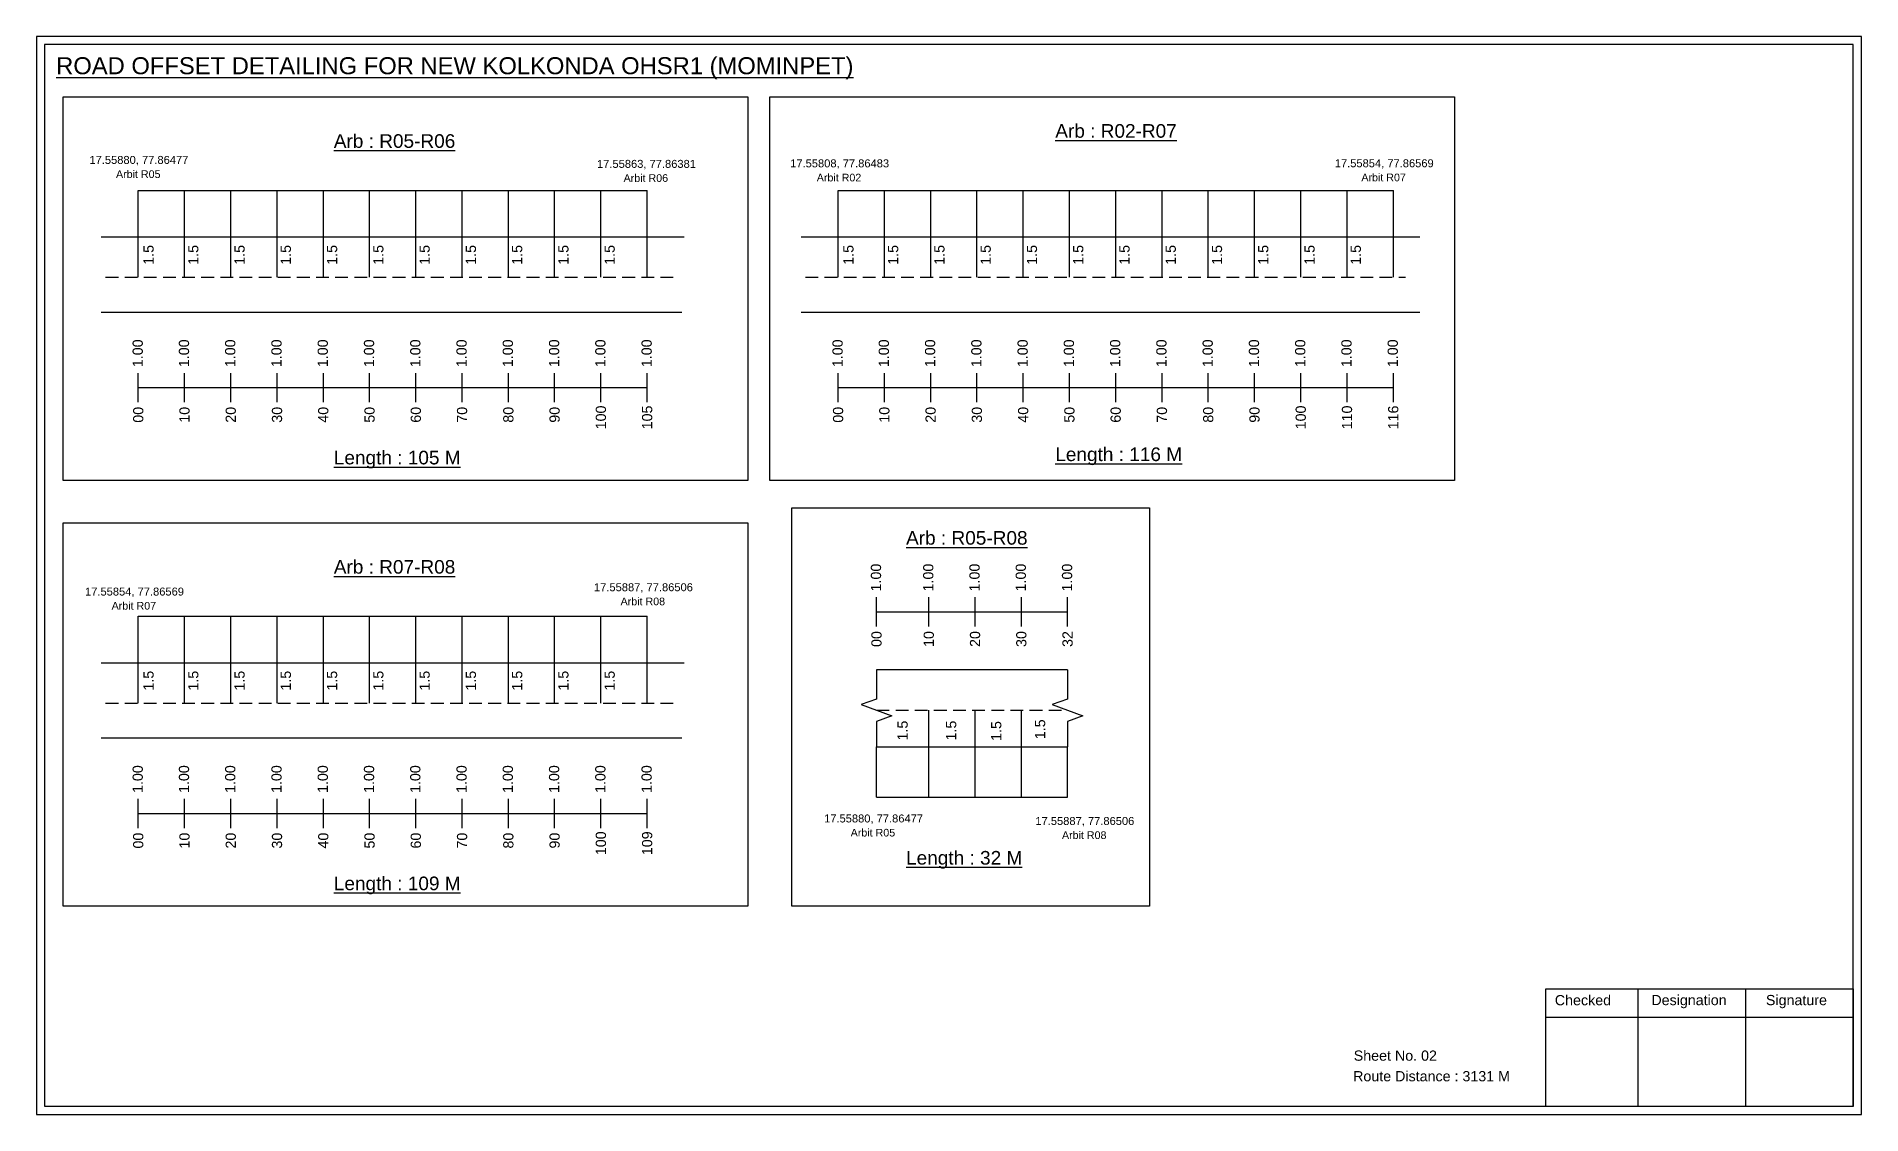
# Model space of a CAD drawing. Header units: inches. Extents: x 936 to 9757, y 449 to 1853.
# Drawn here: x 5766 to 6303, y 1240 to 1557 of the extents above; entities that cross this region are included whole.
import ezdxf

# ---------------------------------------------------------------- set-up
doc = ezdxf.new("R2010")
doc.units = ezdxf.units.IN
doc.header["$MEASUREMENT"] = 0
doc.linetypes.add('DASHED2', pattern=[0.375, 0.25, -0.125])
doc.layers.add('PDF_Geometry', color=7, linetype='Continuous')
doc.layers.add('PDF_Text', color=5, linetype='Continuous')
doc.styles.add('PDF Arial', font='arial.ttf')
doc.styles.get("Standard").update_dxf_attribs({"font": 'arial.ttf'})

msp = doc.modelspace()

# ---------------------------------------------------------------- texts
at = {"color": 242, "true_color": 0xcd2027}
for s, height, p in [('%%UROAD OFFSET DETAILING FOR NEW KOLKONDA OHSR1 (MOMINPET)', 5, (5772.01, 1545.92)), ('%%UArb : R02-R07', 4, (6065.71, 1527.26)), ('%%UArb : R05-R06', 4, (5853.63, 1524.29)), ('%%ULength : 105 M', 4, (5853.63, 1431.29)), ('%%ULength : 116 M', 4, (6065.71, 1432.26)), ('%%UArb : R05-R08', 4, (6021.85, 1407.7)), ('%%UArb : R07-R08', 4, (5853.63, 1399.18)), ('%%ULength : 32 M', 4, (6021.85, 1313.7)), ('%%ULength : 109 M', 4, (5853.63, 1306.18))]:
    msp.add_text(s, height=height, dxfattribs=at).set_placement(p)
at = {"color": 5}
for s, height, p in [('17.55880, 77.86477', 2.34, (5781.79, 1519.57)), ('17.55863, 77.86381', 2.34, (5931, 1518.41)), ('17.55808, 77.86483', 2.34, (5987.78, 1518.56)), ('17.55854, 77.86569', 2.34, (6147.87, 1518.59)), ('Arbit R05', 2.246, (5789.61, 1515.44)), ('Arbit R06', 2.246, (5938.82, 1514.29)), ('Arbit R02', 2.246, (5995.6, 1514.43)), ('Arbit R07', 2.246, (6155.69, 1514.47)), ('17.55854, 77.86569', 2.34, (5780.5, 1392.75)), ('17.55887, 77.86506', 2.34, (5930.11, 1394.02)), ('Arbit R07', 2.246, (5788.32, 1388.62)), ('Arbit R08', 2.246, (5937.93, 1389.9)), ('17.55880, 77.86477', 2.34, (5997.75, 1326.09)), ('17.55887, 77.86506', 2.34, (6059.86, 1325.35)), ('Arbit R05', 2.246, (6005.57, 1321.96)), ('Arbit R08', 2.246, (6067.68, 1321.23))]:
    msp.add_text(s, height=height, dxfattribs=at).set_placement(p)
for p in [(5800.66, 1489.93), (5813.82, 1489.93), (5827.42, 1489.93), (5841.02, 1489.93), (5854.62, 1489.93), (5868.22, 1489.93), (5881.82, 1489.93), (5895.42, 1489.93), (5909.02, 1489.93), (5922.62, 1489.93), (5936.22, 1489.93), (6006.4, 1489.93), (6019.55, 1489.93), (6033.15, 1489.93), (6046.75, 1489.93), (6060.35, 1489.93), (6073.95, 1489.93), (6087.55, 1489.93), (6101.15, 1489.93), (6114.75, 1489.93), (6128.35, 1489.93), (6141.95, 1489.93), (6155.55, 1489.93), (5800.66, 1364.82), (5813.82, 1364.82), (5827.42, 1364.82), (5841.02, 1364.82), (5854.62, 1364.82), (5868.22, 1364.82), (5881.82, 1364.82), (5895.42, 1364.82), (5909.02, 1364.82), (5922.62, 1364.82), (5936.22, 1364.82), (6022.33, 1350.17), (6036.6, 1350.17), (6049.86, 1350.04), (6062.75, 1350.54)]:
    msp.add_text('1.5', height=3, rotation=90).set_placement(p)
at = {"color": 217, "true_color": 0x93278f}
for s, p in [('1.00', (5797.48, 1459.85)), ('1.00', (5811.08, 1459.85)), ('1.00', (5824.68, 1459.85)), ('1.00', (5838.28, 1459.85)), ('1.00', (5851.88, 1459.85)), ('1.00', (5865.48, 1459.85)), ('1.00', (5879.08, 1459.85)), ('1.00', (5892.68, 1459.85)), ('1.00', (5906.28, 1459.85)), ('1.00', (5919.88, 1459.85)), ('1.00', (5933.48, 1459.85)), ('1.00', (5947.08, 1459.85)), ('1.00', (6003.21, 1459.85)), ('1.00', (6016.81, 1459.85)), ('1.00', (6030.41, 1459.85)), ('1.00', (6044.01, 1459.85)), ('1.00', (6057.61, 1459.85)), ('1.00', (6071.21, 1459.85)), ('1.00', (6084.81, 1459.85)), ('1.00', (6098.41, 1459.85)), ('1.00', (6112.01, 1459.85)), ('1.00', (6125.61, 1459.85)), ('1.00', (6139.21, 1459.85)), ('1.00', (6152.81, 1459.85)), ('1.00', (6166.41, 1459.86)), ('00', (5797.63, 1443.53)), ('10', (5811.23, 1443.53)), ('20', (5824.83, 1443.53)), ('30', (5838.43, 1443.53)), ('40', (5852.03, 1443.53)), ('50', (5865.63, 1443.53)), ('60', (5879.23, 1443.53)), ('70', (5892.83, 1443.53)), ('80', (5906.43, 1443.53)), ('90', (5920.03, 1443.53)), ('100', (5933.63, 1441.58)), ('105', (5947.23, 1441.58)), ('00', (6003.36, 1443.53)), ('10', (6016.96, 1443.53)), ('20', (6030.56, 1443.53)), ('30', (6044.16, 1443.53)), ('40', (6057.76, 1443.53)), ('50', (6071.36, 1443.53)), ('60', (6084.96, 1443.53)), ('70', (6098.56, 1443.53)), ('80', (6112.16, 1443.53)), ('90', (6125.76, 1443.53)), ('100', (6139.36, 1441.58)), ('110', (6152.96, 1441.58)), ('116', (6166.56, 1441.58)), ('1.00', (6014.5, 1393.96)), ('1.00', (6029.87, 1393.96)), ('1.00', (6043.47, 1393.96)), ('1.00', (6057.07, 1393.96)), ('1.00', (6070.67, 1393.96)), ('00', (6014.65, 1377.64)), ('10', (6030.02, 1377.64)), ('20', (6043.62, 1377.64)), ('30', (6057.22, 1377.64)), ('32', (6070.82, 1377.64)), ('1.00', (5797.48, 1334.74)), ('1.00', (5811.08, 1334.74)), ('1.00', (5824.68, 1334.74)), ('1.00', (5838.28, 1334.74)), ('1.00', (5851.88, 1334.74)), ('1.00', (5865.48, 1334.74)), ('1.00', (5879.08, 1334.74)), ('1.00', (5892.68, 1334.74)), ('1.00', (5906.28, 1334.74)), ('1.00', (5919.88, 1334.74)), ('1.00', (5933.48, 1334.74)), ('1.00', (5947.08, 1334.74)), ('00', (5797.63, 1318.42)), ('10', (5811.23, 1318.42)), ('20', (5824.83, 1318.42)), ('30', (5838.43, 1318.42)), ('40', (5852.03, 1318.42)), ('50', (5865.63, 1318.42)), ('60', (5879.23, 1318.42)), ('70', (5892.83, 1318.42)), ('80', (5906.43, 1318.42)), ('90', (5920.03, 1318.42)), ('100', (5933.63, 1316.47)), ('109', (5947.23, 1316.47))]:
    msp.add_text(s, height=3, rotation=90, dxfattribs=at).set_placement(p)
for s, p in [('Sheet No. 02', (6153.44, 1256.08)), ('Route Distance : 3131 M', (6153.26, 1250.03))]:
    msp.add_text(s, height=3).set_placement(p)
at = {"layer": 'PDF_Text', "color": 7, "attachment_point": 7, "style": 'PDF Arial'}
for s, insert, char_height in [('Checked', (6212.55, 1272.33), 3.001), ('Designation', (6240.93, 1271.5), 3.0006), ('Signature', (6274.61, 1271.5), 3.001)]:
    msp.add_mtext(s, dxfattribs=dict(at, insert=insert, char_height=char_height))

# ---------------------------------------------------------------- linework, layer by layer
at = {"color": 5}
for p, q in [((5796.15, 1511.79), (5945.75, 1511.79)), ((6001.89, 1511.79), (6165.09, 1511.79)), ((5796.15, 1386.68), (5945.75, 1386.68)), ((6013.17, 1333.53), (6069.34, 1333.53))]:
    msp.add_line(p, q, dxfattribs=at)
for p, q in [((5796.15, 1486.26), (5796.15, 1511.79)), ((5809.75, 1486.26), (5809.75, 1511.79)), ((5823.35, 1486.26), (5823.35, 1511.79)), ((5836.95, 1486.26), (5836.95, 1511.79)), ((5850.55, 1486.26), (5850.55, 1511.79)), ((5864.15, 1486.26), (5864.15, 1511.79)), ((5877.75, 1486.26), (5877.75, 1511.79)), ((5891.35, 1486.26), (5891.35, 1511.79)), ((5904.95, 1486.26), (5904.95, 1511.79)), ((5918.55, 1486.26), (5918.55, 1511.79)), ((5932.15, 1486.26), (5932.15, 1511.79)), ((5945.75, 1486.26), (5945.75, 1511.79)), ((6001.89, 1486.26), (6001.89, 1511.79)), ((6015.49, 1486.26), (6015.49, 1511.79)), ((6029.09, 1486.26), (6029.09, 1511.79)), ((6042.69, 1486.26), (6042.69, 1511.79)), ((6056.29, 1486.26), (6056.29, 1511.79)), ((6069.89, 1486.26), (6069.89, 1511.79)), ((6083.49, 1486.26), (6083.49, 1511.79)), ((6097.09, 1486.26), (6097.09, 1511.79)), ((6110.69, 1486.26), (6110.69, 1511.79)), ((6124.29, 1486.26), (6124.29, 1511.79)), ((6137.89, 1486.26), (6137.89, 1511.79)), ((6151.49, 1486.26), (6151.49, 1511.79)), ((6165.09, 1486.26), (6165.09, 1511.79)), ((5785.28, 1498.14), (5956.63, 1498.14)), ((5991.01, 1498.14), (6172.91, 1498.14)), ((5955.94, 1475.95), (5785.28, 1475.95)), ((6172.91, 1475.95), (5991.01, 1475.95)), ((5796.15, 1361.15), (5796.15, 1386.68)), ((5809.75, 1361.15), (5809.75, 1386.68)), ((5823.35, 1361.15), (5823.35, 1386.68)), ((5836.95, 1361.15), (5836.95, 1386.68)), ((5850.55, 1361.15), (5850.55, 1386.68)), ((5864.15, 1361.15), (5864.15, 1386.68)), ((5877.75, 1361.15), (5877.75, 1386.68)), ((5891.35, 1361.15), (5891.35, 1386.68)), ((5904.95, 1361.15), (5904.95, 1386.68)), ((5918.55, 1361.15), (5918.55, 1386.68)), ((5932.15, 1361.15), (5932.15, 1386.68)), ((5945.75, 1361.15), (5945.75, 1386.68)), ((5785.28, 1373.03), (5956.63, 1373.03)), ((6069.34, 1370.95), (6013.17, 1370.95)), ((6028.54, 1333.53), (6028.54, 1359.06)), ((6042.14, 1333.53), (6042.14, 1359.06)), ((6055.74, 1333.53), (6055.74, 1359.06)), ((5955.94, 1350.84), (5785.28, 1350.84)), ((6013.17, 1348.26), (6069.34, 1348.26)), ((6013.17, 1333.53), (6013.17, 1348.26)), ((6069.34, 1333.53), (6069.34, 1348.26))]:
    msp.add_line(p, q)
at = {"linetype": 'DASHED2', "ltscale": 15}
for p, q in [((5786.55, 1486.26), (5954.15, 1486.26)), ((5992.28, 1486.26), (6168.7, 1486.26)), ((5786.55, 1361.15), (5954.15, 1361.15)), ((6013.17, 1359.06), (6069.34, 1359.06))]:
    msp.add_line(p, q, dxfattribs=at)
at = {"color": 217, "true_color": 0x93278f}
for p, q in [((5796.15, 1449.56), (5796.15, 1458.12)), ((5796.15, 1453.83), (5945.75, 1453.86)), ((5809.75, 1449.56), (5809.75, 1458.12)), ((5823.35, 1449.56), (5823.35, 1458.12)), ((5836.95, 1449.56), (5836.95, 1458.12)), ((5850.55, 1449.56), (5850.55, 1458.12)), ((5864.15, 1449.56), (5864.15, 1458.12)), ((5877.75, 1449.56), (5877.75, 1458.12)), ((5891.35, 1449.56), (5891.35, 1458.12)), ((5904.95, 1449.56), (5904.95, 1458.12)), ((5918.55, 1449.56), (5918.55, 1458.12)), ((5932.15, 1449.56), (5932.15, 1458.12)), ((5945.75, 1449.56), (5945.75, 1458.12)), ((6001.89, 1449.56), (6001.89, 1458.12)), ((6001.89, 1453.83), (6165.09, 1453.86)), ((6015.49, 1449.56), (6015.49, 1458.12)), ((6029.09, 1449.56), (6029.09, 1458.12)), ((6042.69, 1449.56), (6042.69, 1458.12)), ((6056.29, 1449.56), (6056.29, 1458.12)), ((6069.89, 1449.56), (6069.89, 1458.12)), ((6083.49, 1449.56), (6083.49, 1458.12)), ((6097.09, 1449.56), (6097.09, 1458.12)), ((6110.69, 1449.56), (6110.69, 1458.12)), ((6124.29, 1449.56), (6124.29, 1458.12)), ((6137.89, 1449.56), (6137.89, 1458.12)), ((6151.49, 1449.56), (6151.49, 1458.12)), ((6165.09, 1449.56), (6165.09, 1458.12)), ((6013.17, 1383.67), (6013.17, 1392.23)), ((6028.54, 1383.67), (6028.54, 1392.23)), ((6042.14, 1383.67), (6042.14, 1392.23)), ((6055.74, 1383.67), (6055.74, 1392.23)), ((6069.34, 1383.67), (6069.34, 1392.23)), ((6013.17, 1387.94), (6069.34, 1387.94)), ((5796.15, 1324.45), (5796.15, 1333)), ((5809.75, 1324.45), (5809.75, 1333)), ((5823.35, 1324.45), (5823.35, 1333)), ((5836.95, 1324.45), (5836.95, 1333)), ((5850.55, 1324.45), (5850.55, 1333)), ((5864.15, 1324.45), (5864.15, 1333)), ((5877.75, 1324.45), (5877.75, 1333)), ((5891.35, 1324.45), (5891.35, 1333)), ((5904.95, 1324.45), (5904.95, 1333)), ((5918.55, 1324.45), (5918.55, 1333)), ((5932.15, 1324.45), (5932.15, 1333)), ((5945.75, 1324.45), (5945.75, 1333)), ((5796.15, 1328.72), (5945.75, 1328.75))]:
    msp.add_line(p, q, dxfattribs=at)
for points in [[(5774.06, 1539.28), (5975.3, 1539.28), (5975.3, 1426.6), (5774.06, 1426.6)], [(5981.79, 1539.28), (6183.03, 1539.28), (6183.03, 1426.6), (5981.79, 1426.6)], [(5988.28, 1418.5), (6093.44, 1418.5), (6093.44, 1301.48), (5988.28, 1301.48)], [(5774.06, 1414.16), (5975.3, 1414.16), (5975.3, 1301.48), (5774.06, 1301.48)]]:
    msp.add_lwpolyline(points, close=True)
at = {"linetype": 'Continuous'}
for points in [[(6013.17, 1370.95), (6013.17, 1362.34), (6008.67, 1360.7), (6017.67, 1357.42), (6013.17, 1355.79), (6013.17, 1348.26)], [(6069.34, 1370.95), (6069.34, 1362.34), (6064.84, 1360.7), (6073.84, 1357.42), (6069.34, 1355.79), (6069.34, 1348.26)], [(6069.34, 1370.95), (6069.34, 1362.34), (6064.84, 1360.7), (6073.84, 1357.42), (6069.34, 1355.79), (6069.34, 1348.26)]]:
    msp.add_lwpolyline(points, dxfattribs=at)
at = {"layer": 'PDF_Geometry'}
for points in [[(5766.23, 1557), (5766.23, 1240.29), (6302.71, 1240.29), (6302.71, 1557)], [(5768.56, 1554.67), (5768.56, 1242.7), (6300.29, 1242.7), (6300.29, 1554.67)]]:
    msp.add_lwpolyline(points, close=True, dxfattribs=at)
at = {"layer": 'PDF_Geometry', "color": 242, "true_color": 0xcc1f26}
msp.add_lwpolyline([(6300.29, 1242.61), (6209.94, 1242.61), (6209.94, 1277.22), (6300.29, 1277.22)], close=True, dxfattribs=at)
for points in [[(6236.93, 1277.22), (6236.93, 1242.61)], [(6268.65, 1277.22), (6268.65, 1242.61)], [(6209.94, 1268.85), (6300.29, 1268.85)]]:
    msp.add_lwpolyline(points, dxfattribs=at)

msp.set_redraw_order([(e.dxf.handle, doc.entitydb.next_handle()) for e in msp.query("TEXT MTEXT ATTDEF DIMENSION ARC_DIMENSION")])  # texts and dimensions are drawn at this point

doc.saveas('drawing.dxf')
